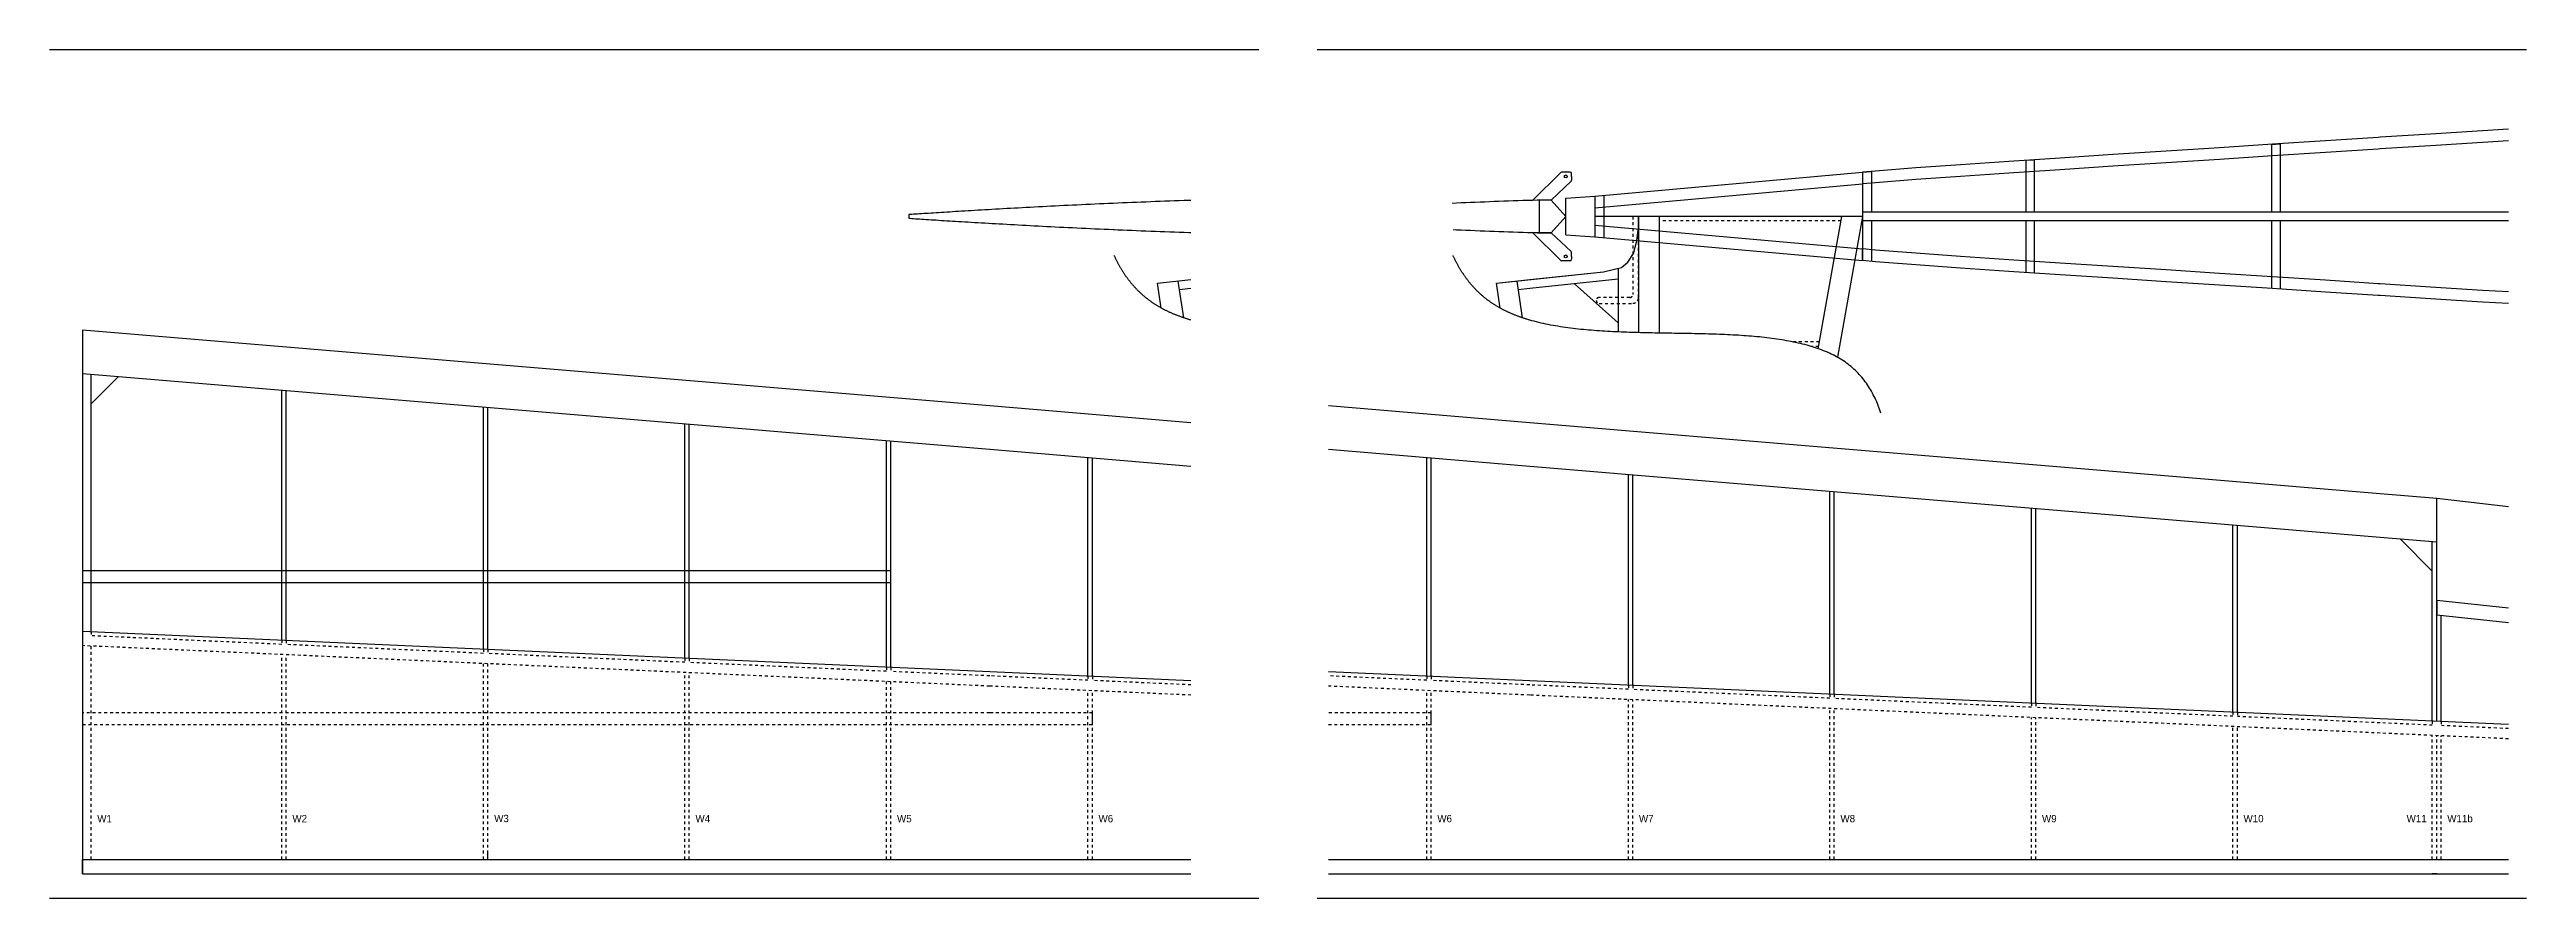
# Model space of a CAD drawing. Extents: x 177 to 1892, y 150 to 1101.
# Drawn here: x 177 to 1025, y 484 to 775 of the extents above; entities that cross this region are included whole.
import ezdxf

# ---------------------------------------------------------------- set-up
doc = ezdxf.new("R2010")
doc.units = 0
doc.linetypes.add('JIS_02_1_0', pattern=[2, 1, -1])
doc.layers.add('SÄLJ', color=7, linetype='CONTINUOUS')

# ---------------------------------------------------------------- blocks, each defined once
blk = doc.blocks.new('*U102')
at = {"layer": 'SÄLJ', "color": 253}
blk.add_text('W1', height=2.5, dxfattribs=at).set_placement((193.52, 510.13))
blk = doc.blocks.new('*U103')
at = {"layer": 'SÄLJ', "color": 253}
blk.add_text('W2', height=2.5, dxfattribs=at).set_placement((260.29, 510.13))
blk = doc.blocks.new('*U104')
at = {"layer": 'SÄLJ', "color": 253}
blk.add_text('W3', height=2.5, dxfattribs=at).set_placement((329.34, 510.19))
blk = doc.blocks.new('*U105')
at = {"layer": 'SÄLJ', "color": 253}
blk.add_text('W4', height=2.5, dxfattribs=at).set_placement((398.22, 510.14))
blk = doc.blocks.new('*U106')
at = {"layer": 'SÄLJ', "color": 253}
blk.add_text('W5', height=2.5, dxfattribs=at).set_placement((467.19, 510.14))
blk = doc.blocks.new('*U107')
at = {"layer": 'SÄLJ', "color": 253}
blk.add_text('W6', height=2.5, dxfattribs=at).set_placement((536.14, 510.15))
blk = doc.blocks.new('*U108')
at = {"layer": 'SÄLJ', "color": 253}
blk.add_text('W6', height=2.5, dxfattribs=at).set_placement((652.08, 510.15))
blk = doc.blocks.new('*U109')
at = {"layer": 'SÄLJ', "color": 253}
blk.add_text('W7', height=2.5, dxfattribs=at).set_placement((721.07, 510.13))
blk = doc.blocks.new('*U110')
at = {"layer": 'SÄLJ', "color": 253}
blk.add_text('W8', height=2.5, dxfattribs=at).set_placement((790.03, 510.15))
blk = doc.blocks.new('*U111')
at = {"layer": 'SÄLJ', "color": 253}
blk.add_text('W9', height=2.5, dxfattribs=at).set_placement((859, 510.15))
blk = doc.blocks.new('*U112')
at = {"layer": 'SÄLJ', "color": 253}
blk.add_text('W10', height=2.5, dxfattribs=at).set_placement((927.96, 510.14))
blk = doc.blocks.new('*U113')
at = {"layer": 'SÄLJ', "color": 253}
blk.add_text('W11', height=2.5, dxfattribs=at).set_placement((983.77, 510.16))
blk = doc.blocks.new('*U114')
at = {"layer": 'SÄLJ', "color": 253}
blk.add_text('W11b', height=2.5, dxfattribs=at).set_placement((997.68, 510.17))

msp = doc.modelspace()

# ---------------------------------------------------------------- linework, layer by layer
at = {"layer": 'SÄLJ'}
for p, q in [((937.59, 742.27), (940.59, 742.46)), ((937.59, 742.27), (937.59, 719.09)), ((940.59, 719.09), (940.59, 742.46)), ((694.38, 732.63), (684.61, 723.1)), ((697.87, 729.63), (691.03, 723.17)), ((697.53, 732.78), (694.73, 732.78)), ((698.03, 731.28), (698.03, 732.28)), ((698.03, 731.28), (698.03, 729.99)), ((706.03, 724.58), (797.63, 732.7)), ((797.63, 732.7), (800.63, 732.97)), ((797.63, 732.7), (797.63, 702.48)), ((797.63, 732.7), (797.63, 728.7)), ((800.63, 732.97), (800.63, 719.09)), ((853.44, 736.81), (856.44, 737.01)), ((853.44, 736.81), (853.44, 719.09)), ((856.44, 719.09), (856.44, 737.01)), ((691.03, 723.17), (684.61, 723.1)), ((691.03, 723.17), (687.03, 723.17)), ((696.03, 717.59), (691.03, 723.17)), ((696.03, 723.84), (706.03, 724.58)), ((696.03, 711.34), (696.03, 723.84)), ((706.03, 720.58), (797.63, 728.7)), ((706.03, 724.58), (706.03, 710.59)), ((709.03, 724.85), (709.03, 710.33)), ((691.03, 712), (684.61, 712.08)), ((694.38, 702.54), (684.61, 712.08)), ((687.03, 712), (691.03, 712)), ((691.03, 712), (696.03, 717.59)), ((697.87, 705.55), (691.03, 712)), ((797.63, 717.59), (706.03, 717.59)), ((706.03, 714.59), (797.63, 706.48)), ((720.94, 717.59), (720.94, 677.79)), ((720.94, 717.59), (720.94, 677.79)), ((727.94, 717.59), (727.94, 677.65)), ((782.42, 672.3), (790.52, 717.59)), ((800.63, 716.09), (800.63, 702.21)), ((853.44, 716.09), (853.44, 698.36)), ((856.44, 698.17), (856.44, 716.09)), ((937.59, 716.09), (937.59, 692.91)), ((940.59, 692.71), (940.59, 716.09)), ((696.03, 711.34), (706.03, 710.59)), ((698.03, 703.9), (698.03, 705.18)), ((698.03, 703.9), (698.03, 702.9)), ((706.03, 710.59), (797.63, 702.48)), ((797.63, 702.48), (797.63, 706.48)), ((563.32, 695.48), (565.18, 682.92)), ((679.26, 695.48), (681.11, 682.92)), ((713.94, 696.11), (683.71, 692.93)), ((697.53, 702.4), (694.73, 702.4)), ((713.94, 699.81), (713.94, 678.04)), ((567.77, 692.93), (563.76, 692.51)), ((683.71, 692.93), (679.7, 692.51)), ((713.94, 681.11), (699.02, 694.54)), ((188.46, 678.67), (188.46, 492.45)), ((498.9, 652.73), (188.46, 678.67)), ((188.46, 678.67), (188.46, 663.67)), ((498.9, 637.73), (188.46, 663.67)), ((191.46, 575.49), (191.46, 663.42)), ((191.46, 653.42), (200.68, 662.65)), ((256.67, 572.57), (256.67, 657.97)), ((258.17, 572.51), (258.17, 657.85)), ((567.77, 646.97), (498.9, 652.73)), ((683.71, 646.97), (614.84, 652.73)), ((325.64, 569.49), (325.64, 652.21)), ((327.14, 569.43), (327.14, 652.08)), ((394.61, 566.41), (394.61, 646.44)), ((396.11, 566.35), (396.11, 646.32)), ((974.7, 622.65), (683.71, 646.97)), ((463.57, 563.33), (463.57, 640.68)), ((465.07, 563.27), (465.07, 640.55)), ((567.77, 631.97), (498.9, 637.73)), ((683.71, 631.97), (614.84, 637.73)), ((532.54, 560.25), (532.54, 634.91)), ((534.04, 560.19), (534.04, 634.79)), ((648.48, 560.25), (648.48, 634.91)), ((649.98, 560.19), (649.98, 634.79)), ((974.7, 607.65), (683.71, 631.97)), ((717.45, 557.17), (717.45, 629.15)), ((718.95, 557.11), (718.95, 629.03)), ((786.41, 554.09), (786.41, 623.39)), ((787.91, 554.03), (787.91, 623.26)), ((994.06, 621.03), (974.7, 622.65)), ((1018.64, 618.12), (994.06, 621.03)), ((994.06, 544.82), (994.06, 621.03)), ((855.38, 551.01), (855.38, 617.62)), ((856.88, 550.94), (856.88, 617.5)), ((924.35, 547.93), (924.35, 611.86)), ((925.85, 547.86), (925.85, 611.73)), ((994.06, 606.03), (974.7, 607.65)), ((981.65, 607.07), (992.56, 596.16)), ((992.56, 544.88), (992.56, 606.16)), ((465.07, 596.23), (188.46, 596.23)), ((465.07, 592.23), (465.07, 596.23)), ((188.46, 592.23), (465.07, 592.23)), ((1018.64, 583.45), (994.06, 586.03)), ((994.06, 586.03), (994.06, 581.03)), ((1018.64, 578.45), (994.06, 581.03)), ((995.56, 544.75), (995.56, 580.87)), ((188.46, 575.62), (498.9, 561.76)), ((498.9, 561.76), (567.77, 558.68)), ((614.84, 561.76), (683.71, 558.68)), ((683.71, 558.68), (974.7, 545.68)), ((534.04, 543.65), (534.04, 547.65)), ((649.98, 543.65), (649.98, 547.65)), ((974.7, 545.68), (1018.64, 543.72)), ((327.14, 497.45), (327.14, 500.45)), ((188.46, 492.45), (188.46, 497.45)), ((188.46, 497.45), (498.9, 497.45)), ((498.9, 497.45), (567.77, 497.45)), ((614.84, 497.45), (683.71, 497.45)), ((683.71, 497.45), (974.7, 497.45)), ((974.7, 497.45), (1018.64, 497.45)), ((994.06, 492.45), (992.56, 492.45)), ((994.06, 492.45), (995.56, 492.45))]:
    msp.add_line(p, q, dxfattribs=at)
at = {"layer": 'SÄLJ', "linetype": 'JIS_02_1_0'}
for p, q in [((790.25, 716.09), (727.94, 716.09)), ((782.83, 674.6), (773.98, 674.6)), ((782.56, 673.1), (779.98, 673.1)), ((498.9, 556.76), (188.46, 570.62)), ((191.46, 575.49), (191.46, 573.99)), ((256.67, 571.07), (191.46, 573.99)), ((191.46, 497.45), (191.46, 570.49)), ((256.67, 572.57), (256.67, 571.07)), ((258.17, 572.51), (258.17, 571.01)), ((325.64, 567.99), (258.17, 571.01)), ((325.64, 569.49), (325.64, 567.99)), ((327.14, 569.43), (327.14, 567.93)), ((394.61, 564.91), (327.14, 567.93)), ((256.67, 497.45), (256.67, 567.57)), ((258.17, 497.45), (258.17, 567.51)), ((325.64, 497.45), (325.64, 564.49)), ((327.14, 497.45), (327.14, 564.43)), ((394.61, 566.41), (394.61, 564.91)), ((394.61, 497.45), (394.61, 561.41)), ((396.11, 566.35), (396.11, 564.85)), ((463.57, 561.83), (396.11, 564.85)), ((396.11, 497.45), (396.11, 561.35)), ((463.57, 563.33), (463.57, 561.83)), ((465.07, 563.27), (465.07, 561.77)), ((498.9, 560.26), (465.07, 561.77)), ((532.54, 558.75), (498.9, 560.26)), ((532.54, 560.25), (532.54, 558.75)), ((534.04, 560.19), (534.04, 558.69)), ((648.48, 558.75), (614.84, 560.26)), ((648.48, 560.25), (648.48, 558.75)), ((649.98, 560.19), (649.98, 558.69)), ((463.57, 497.45), (463.57, 558.33)), ((465.07, 497.45), (465.07, 558.27)), ((567.77, 553.68), (498.9, 556.76)), ((532.54, 497.45), (532.54, 555.25)), ((567.77, 557.18), (534.04, 558.69)), ((534.04, 497.45), (534.04, 555.19)), ((683.71, 553.68), (614.84, 556.76)), ((648.48, 497.45), (648.48, 555.25)), ((683.71, 557.18), (649.98, 558.69)), ((649.98, 497.45), (649.98, 555.19)), ((717.45, 555.67), (683.71, 557.18)), ((974.7, 540.68), (683.71, 553.68)), ((717.45, 557.17), (717.45, 555.67)), ((717.45, 497.45), (717.45, 552.17)), ((718.95, 557.11), (718.95, 555.61)), ((786.41, 552.59), (718.95, 555.61)), ((718.95, 497.45), (718.95, 552.11)), ((786.41, 554.09), (786.41, 552.59)), ((787.91, 554.03), (787.91, 552.53)), ((855.38, 549.51), (787.91, 552.53)), ((855.38, 551.01), (855.38, 549.51)), ((856.88, 550.94), (856.88, 549.44)), ((498.9, 547.65), (188.46, 547.65)), ((188.46, 543.65), (498.9, 543.65)), ((534.04, 547.65), (498.9, 547.65)), ((498.9, 543.65), (534.04, 543.65)), ((649.98, 547.65), (614.84, 547.65)), ((614.84, 543.65), (649.98, 543.65)), ((786.41, 497.45), (786.41, 549.09)), ((787.91, 497.45), (787.91, 549.03)), ((855.38, 497.45), (855.38, 546.01)), ((924.35, 546.43), (856.88, 549.44)), ((856.88, 497.45), (856.88, 545.94)), ((924.35, 547.93), (924.35, 546.43)), ((924.35, 497.45), (924.35, 542.93)), ((925.85, 547.86), (925.85, 546.36)), ((974.7, 544.18), (925.85, 546.36)), ((925.85, 497.45), (925.85, 542.86)), ((992.56, 543.38), (974.7, 544.18)), ((992.56, 544.88), (992.56, 543.38)), ((995.56, 544.75), (995.56, 543.25)), ((1018.64, 542.22), (995.56, 543.25)), ((1018.64, 538.72), (974.7, 540.68)), ((992.56, 497.45), (992.56, 539.88)), ((994.06, 497.45), (994.06, 539.82)), ((995.56, 497.45), (995.56, 539.75))]:
    msp.add_line(p, q, dxfattribs=at)
at = {"layer": 'SÄLJ', "color": 3}
msp.add_line((706.48, 688.83), (706.48, 688.83), dxfattribs=at)
for points in [[(177.18, 774.75), (590.98, 774.75)], [(610.98, 774.75), (1024.78, 774.75)], [(590.98, 484.05), (177.18, 484.05)], [(1024.78, 484.05), (610.98, 484.05)]]:
    msp.add_lwpolyline(points, dxfattribs=at)
at = {"layer": 'SÄLJ'}
for points in [[(1018.64, 747.45), (1009.76, 746.91), (991.92, 745.78), (974.7, 744.68)], [(974.7, 744.68), (974.01, 744.63), (956, 743.47), (937.91, 742.29), (919.74, 741.1), (901.48, 739.92), (883.2, 738.75), (865.16, 737.58), (847.69, 736.43), (831.13, 735.3), (815.79, 734.18), (802, 733.09), (797.63, 732.7)], [(974.7, 740.68), (974.01, 740.63), (956, 739.47), (937.91, 738.29), (919.74, 737.1), (901.48, 735.92), (883.2, 734.75), (865.16, 733.58), (847.69, 732.43), (831.13, 731.3), (815.79, 730.18), (802, 729.09), (797.63, 728.7)], [(1018.64, 743.45), (1009.76, 742.91), (991.92, 741.78), (974.7, 740.68)], [(673.55, 686.21), (672.29, 694.74), (708.97, 698.61), (715.15, 700.1), (717.31, 701.89), (719.2, 704.91), (720.33, 709.24), (720.94, 713.89), (720.94, 717.59)], [(683.71, 695.95), (708.97, 698.61), (715.15, 700.1), (717.31, 701.89), (719.2, 704.91), (720.33, 709.24), (720.94, 713.89), (720.94, 717.59)], [(797.63, 717.59), (789.01, 669.37)], [(797.63, 717.59), (789.01, 669.37)], [(974.7, 719.09), (797.63, 719.09)], [(974.7, 716.09), (797.63, 716.09)], [(1018.64, 719.09), (974.7, 719.09)], [(1018.64, 716.09), (974.7, 716.09)], [(974.7, 694.5), (974.01, 694.54), (956, 695.71), (937.91, 696.89), (919.74, 698.07), (901.48, 699.25), (883.2, 700.43), (865.16, 701.59), (847.69, 702.74), (831.13, 703.88), (815.79, 704.99), (802, 706.08), (797.63, 706.48)], [(557.61, 686.21), (556.35, 694.74), (567.77, 695.95)], [(557.61, 686.21), (556.35, 694.74), (567.77, 695.95)], [(673.55, 686.21), (672.29, 694.74), (683.71, 695.95)], [(974.7, 690.5), (974.01, 690.54), (956, 691.71), (937.91, 692.89), (919.74, 694.07), (901.48, 695.25), (883.2, 696.43), (865.16, 697.59), (847.69, 698.74), (831.13, 699.88), (815.79, 700.99), (802, 702.08), (797.63, 702.48)], [(1018.64, 691.72), (1009.76, 692.27), (991.92, 693.39), (974.7, 694.5)], [(1018.64, 687.72), (1009.76, 688.27), (991.92, 689.39), (974.7, 690.5)], [(188.46, 492.45), (498.9, 492.45)], [(498.9, 492.45), (567.77, 492.45)], [(614.84, 492.45), (683.71, 492.45)], [(683.71, 492.45), (974.7, 492.45)], [(974.7, 492.45), (1018.64, 492.45)]]:
    msp.add_lwpolyline(points, dxfattribs=at)
at = {"layer": 'SÄLJ', "linetype": 'CONTINUOUS'}
for points in [[(541.17, 722.06), (539.59, 721.99), (538.02, 721.92), (536.46, 721.85), (534.91, 721.78), (533.36, 721.71), (531.82, 721.64), (530.29, 721.57), (528.77, 721.5), (527.26, 721.42), (525.76, 721.35), (524.27, 721.28), (522.8, 721.2), (521.33, 721.13), (519.87, 721.06), (518.43, 720.98), (517, 720.91), (515.58, 720.84), (514.17, 720.76), (512.78, 720.69), (511.4, 720.62), (510.04, 720.54), (508.69, 720.47), (507.35, 720.4), (506.03, 720.32), (504.73, 720.25), (503.44, 720.18), (502.17, 720.11), (500.91, 720.04), (499.67, 719.97), (498.45, 719.9), (497.24, 719.83), (496.06, 719.76), (494.88, 719.69), (493.73, 719.62), (492.6, 719.55), (491.48, 719.49), (490.39, 719.42), (489.31, 719.35), (488.26, 719.29), (487.22, 719.23), (486.2, 719.16), (485.21, 719.1), (484.23, 719.04), (483.27, 718.98), (482.34, 718.92), (481.43, 718.86), (480.54, 718.81), (479.67, 718.75), (478.82, 718.7), (478, 718.64), (477.19, 718.59), (476.41, 718.54), (475.65, 718.49), (474.92, 718.44), (474.21, 718.4), (473.52, 718.35), (472.86, 718.31), (472.22, 718.26), (471.6, 718.22), (471.25, 718.2), (471.25, 716.98), (471.6, 716.95), (472.22, 716.91), (472.86, 716.87), (473.52, 716.82), (474.21, 716.78), (474.92, 716.73), (475.65, 716.68), (476.41, 716.63), (477.19, 716.58), (478, 716.53), (478.82, 716.48), (479.67, 716.42), (480.54, 716.37), (481.43, 716.31), (482.34, 716.25), (483.27, 716.19), (484.23, 716.13), (485.21, 716.07), (486.2, 716.01), (487.22, 715.95), (488.26, 715.88), (489.31, 715.82), (490.39, 715.76), (491.48, 715.69), (492.6, 715.62), (493.73, 715.55), (494.88, 715.49), (496.06, 715.42), (497.24, 715.35), (498.45, 715.28), (499.67, 715.21), (500.91, 715.14), (502.17, 715.07), (503.44, 715), (504.73, 714.92), (506.03, 714.85), (507.35, 714.78), (508.69, 714.71), (510.04, 714.63), (511.4, 714.56), (512.78, 714.48), (514.17, 714.41), (515.58, 714.34), (517, 714.26), (518.43, 714.19), (519.87, 714.12), (521.33, 714.04), (522.8, 713.97), (524.27, 713.9), (525.76, 713.82), (527.26, 713.75), (528.77, 713.68), (530.29, 713.61), (531.82, 713.53), (533.36, 713.46), (534.91, 713.39), (536.46, 713.32), (538.02, 713.25), (539.59, 713.18), (541.17, 713.11), (541.52, 713.1)], [(567.77, 723.07), (567.03, 723.05), (565.4, 722.99), (563.76, 722.94), (562.13, 722.88), (560.5, 722.83), (558.87, 722.77), (557.24, 722.71), (555.61, 722.65), (553.99, 722.59), (552.37, 722.52), (550.76, 722.46), (549.15, 722.4), (547.54, 722.33), (545.94, 722.27), (544.34, 722.2), (542.75, 722.13), (541.17, 722.06)], [(683.71, 723.07), (682.97, 723.05), (681.34, 722.99), (679.7, 722.94), (678.07, 722.88), (676.44, 722.83), (674.81, 722.77), (673.18, 722.71), (671.55, 722.65), (669.93, 722.59), (668.31, 722.52), (666.7, 722.46), (665.08, 722.4), (663.48, 722.33), (661.88, 722.27), (660.28, 722.2), (658.69, 722.13), (657.11, 722.06)], [(687.03, 723.17), (686.24, 723.15), (684.61, 723.1), (683.71, 723.07)], [(683.71, 712.1), (684.61, 712.08), (686.24, 712.03), (687.03, 712), (687.03, 723.17)], [(541.52, 713.1), (542.75, 713.04), (544.34, 712.98), (545.94, 712.91), (547.54, 712.84), (549.15, 712.78), (550.76, 712.71), (552.37, 712.65), (553.99, 712.59), (555.61, 712.53), (557.24, 712.47), (558.87, 712.41), (560.5, 712.35), (562.13, 712.29), (563.76, 712.24), (565.4, 712.18), (567.03, 712.13), (567.77, 712.1)], [(657.46, 713.1), (658.69, 713.04), (660.28, 712.98), (661.88, 712.91), (663.48, 712.84), (665.08, 712.78), (666.7, 712.71), (668.31, 712.65), (669.93, 712.59), (671.55, 712.53), (673.18, 712.47), (674.81, 712.41), (676.44, 712.35), (678.07, 712.29), (679.7, 712.24), (681.34, 712.18), (682.97, 712.13), (683.71, 712.1)]]:
    msp.add_lwpolyline(points, dxfattribs=at)
at = {"layer": 'SÄLJ', "linetype": 'JIS_02_1_0'}
msp.add_lwpolyline([(718.94, 717.59), (718.94, 690.83, -0.414214), (717.94, 689.83), (707.48, 689.83, 0.414214), (706.48, 688.83, 0.414214), (707.48, 687.83), (718.94, 687.83, 0.414214), (720.94, 689.83), (720.94, 717.59)], format="xyb", dxfattribs=at)
at = {"layer": 'SÄLJ'}
for points in [[(567.77, 682.1, 0), (567.53, 682.17, 0), (567.3, 682.24, 0), (567.06, 682.32, 0), (566.82, 682.39, 0), (566.59, 682.46, 0), (566.35, 682.53, 0), (566.12, 682.61, 0), (565.89, 682.68, 0), (565.65, 682.76, 0), (565.42, 682.84, 0), (565.19, 682.91, 0), (564.96, 682.99, 0), (564.73, 683.07, 0), (564.5, 683.15, 0), (564.28, 683.23, 0), (564.05, 683.31, 0), (563.83, 683.4, 0), (563.6, 683.48, 0), (563.38, 683.56, 0), (563.15, 683.65, 0), (562.93, 683.74, 0), (562.71, 683.82, 0), (562.49, 683.91, 0), (562.27, 684, 0), (562.05, 684.09, 0), (561.84, 684.18, 0), (561.62, 684.27, 0), (561.4, 684.36, 0), (561.19, 684.45, 0), (560.98, 684.55, 0), (560.76, 684.64, 0), (560.55, 684.74, 0), (560.34, 684.83, 0), (560.13, 684.93, 0), (559.92, 685.03, 0), (559.72, 685.13, 0), (559.51, 685.23, 0), (559.3, 685.33, 0), (559.1, 685.43, 0), (558.89, 685.53, 0), (558.69, 685.63, 0), (558.49, 685.74, 0), (558.29, 685.85, 0), (558.09, 685.95, 0), (557.89, 686.06, 0), (557.69, 686.17, 0), (557.49, 686.28, 0), (557.3, 686.39, 0), (557.1, 686.5, 0), (556.91, 686.61, 0), (556.72, 686.72, 0), (556.52, 686.84, 0), (556.33, 686.95, 0), (556.14, 687.07, 0), (555.96, 687.18, 0), (555.77, 687.3, 0), (555.58, 687.42, 0), (555.4, 687.54, 0), (555.21, 687.66, 0), (555.03, 687.78, 0), (554.85, 687.91, 0), (554.66, 688.03, 0), (554.48, 688.15, 0), (554.3, 688.28, 0), (554.12, 688.41, 0), (553.95, 688.53, 0), (553.77, 688.66, 0), (553.6, 688.79, 0), (553.42, 688.92, 0), (553.25, 689.05, 0), (553.08, 689.19, 0), (552.9, 689.32, 0), (552.73, 689.45, 0), (552.56, 689.59, 0), (552.39, 689.72, 0), (552.23, 689.86, 0), (552.06, 690, 0), (551.89, 690.14, 0), (551.73, 690.27, 0), (551.57, 690.42, 0), (551.4, 690.56, 0), (551.24, 690.7, 0), (551.08, 690.84, 0), (550.92, 690.99, 0), (550.76, 691.13, 0), (550.61, 691.28, 0), (550.45, 691.42, 0), (550.29, 691.57, 0), (550.14, 691.72, 0), (549.98, 691.87, 0), (549.83, 692.02, 0), (549.68, 692.17, 0), (549.53, 692.32, 0), (549.38, 692.48, 0), (549.23, 692.63, 0), (549.08, 692.78, 0), (548.93, 692.94, 0), (548.78, 693.1, 0), (548.64, 693.25, 0), (548.49, 693.41, 0), (548.35, 693.57, 0), (548.21, 693.73, 0), (548.07, 693.89, 0), (547.92, 694.05, 0), (547.78, 694.21, 0), (547.64, 694.38, 0), (547.51, 694.54, 0), (547.37, 694.71, 0), (547.23, 694.87, 0), (547.1, 695.04, 0), (546.96, 695.21, 0), (546.83, 695.37, 0), (546.7, 695.54, 0), (546.56, 695.71, 0), (546.43, 695.88, 0), (546.3, 696.06, 0), (546.17, 696.23, 0), (546.04, 696.4, 0), (545.92, 696.58, 0), (545.79, 696.75, 0), (545.66, 696.93, 0), (545.54, 697.1, 0), (545.42, 697.28, 0), (545.29, 697.46, 0), (545.17, 697.64, 0), (545.05, 697.82, 0), (544.93, 698, 0), (544.81, 698.18, 0), (544.69, 698.36, 0), (544.57, 698.55, 0), (544.46, 698.73, 0), (544.34, 698.92, 0), (544.23, 699.1, 0), (544.11, 699.29, 0), (544, 699.48, 0), (543.88, 699.66, 0), (543.77, 699.85, 0), (543.66, 700.04, 0), (543.55, 700.23, 0), (543.44, 700.42, 0), (543.33, 700.62, 0), (543.23, 700.81, 0), (543.12, 701, 0), (543.01, 701.2, 0), (542.91, 701.39, 0), (542.8, 701.59, 0), (542.7, 701.78, 0), (542.6, 701.98, 0), (542.5, 702.18, 0), (542.39, 702.38, 0), (542.29, 702.58, 0), (542.19, 702.78, 0), (542.1, 702.98, 0), (542, 703.18, 0), (541.9, 703.38, 0), (541.8, 703.59, 0), (541.71, 703.79, 0), (541.62, 704, 0), (541.52, 704.2, 0)], [(683.71, 682.1, 0), (683.47, 682.17, 0), (683.24, 682.24, 0), (683, 682.32, 0), (682.76, 682.39, 0), (682.53, 682.46, 0), (682.29, 682.53, 0), (682.06, 682.61, 0), (681.82, 682.68, 0), (681.59, 682.76, 0), (681.36, 682.84, 0), (681.13, 682.91, 0), (680.9, 682.99, 0), (680.67, 683.07, 0), (680.44, 683.15, 0), (680.22, 683.23, 0), (679.99, 683.31, 0), (679.76, 683.4, 0), (679.54, 683.48, 0), (679.32, 683.56, 0), (679.09, 683.65, 0), (678.87, 683.74, 0), (678.65, 683.82, 0), (678.43, 683.91, 0), (678.21, 684, 0), (677.99, 684.09, 0), (677.77, 684.18, 0), (677.56, 684.27, 0), (677.34, 684.36, 0), (677.13, 684.45, 0), (676.91, 684.55, 0), (676.7, 684.64, 0), (676.49, 684.74, 0), (676.28, 684.83, 0), (676.07, 684.93, 0), (675.86, 685.03, 0), (675.65, 685.13, 0), (675.45, 685.23, 0), (675.24, 685.33, 0), (675.04, 685.43, 0), (674.83, 685.53, 0), (674.63, 685.63, 0), (674.43, 685.74, 0), (674.23, 685.85, 0), (674.03, 685.95, 0), (673.83, 686.06, 0), (673.63, 686.17, 0), (673.43, 686.28, 0), (673.24, 686.39, 0), (673.04, 686.5, 0), (672.85, 686.61, 0), (672.65, 686.72, 0), (672.46, 686.84, 0), (672.27, 686.95, 0), (672.08, 687.07, 0), (671.89, 687.18, 0), (671.71, 687.3, 0), (671.52, 687.42, 0), (671.33, 687.54, 0), (671.15, 687.66, 0), (670.97, 687.78, 0), (670.78, 687.91, 0), (670.6, 688.03, 0), (670.42, 688.15, 0), (670.24, 688.28, 0), (670.06, 688.41, 0), (669.88, 688.53, 0), (669.71, 688.66, 0), (669.53, 688.79, 0), (669.36, 688.92, 0), (669.18, 689.05, 0), (669.01, 689.19, 0), (668.84, 689.32, 0), (668.67, 689.45, 0), (668.5, 689.59, 0), (668.33, 689.72, 0), (668.16, 689.86, 0), (668, 690, 0), (667.83, 690.14, 0), (667.67, 690.27, 0), (667.5, 690.42, 0), (667.34, 690.56, 0), (667.18, 690.7, 0), (667.02, 690.84, 0), (666.86, 690.99, 0), (666.7, 691.13, 0), (666.54, 691.28, 0), (666.38, 691.42, 0), (666.23, 691.57, 0), (666.07, 691.72, 0), (665.92, 691.87, 0), (665.77, 692.02, 0), (665.62, 692.17, 0), (665.46, 692.32, 0), (665.31, 692.48, 0), (665.16, 692.63, 0), (665.01, 692.78, 0), (664.87, 692.94, 0), (664.72, 693.1, 0), (664.58, 693.25, 0), (664.43, 693.41, 0), (664.29, 693.57, 0), (664.14, 693.73, 0), (664, 693.89, 0), (663.86, 694.05, 0), (663.72, 694.21, 0), (663.58, 694.38, 0), (663.44, 694.54, 0), (663.31, 694.71, 0), (663.17, 694.87, 0), (663.03, 695.04, 0), (662.9, 695.21, 0), (662.77, 695.37, 0), (662.63, 695.54, 0), (662.5, 695.71, 0), (662.37, 695.88, 0), (662.24, 696.06, 0), (662.11, 696.23, 0), (661.98, 696.4, 0), (661.86, 696.58, 0), (661.73, 696.75, 0), (661.6, 696.93, 0), (661.48, 697.1, 0), (661.35, 697.28, 0), (661.23, 697.46, 0), (661.11, 697.64, 0), (660.99, 697.82, 0), (660.87, 698, 0), (660.75, 698.18, 0), (660.63, 698.36, 0), (660.51, 698.55, 0), (660.39, 698.73, 0), (660.28, 698.92, 0), (660.16, 699.1, 0), (660.05, 699.29, 0), (659.93, 699.48, 0), (659.82, 699.66, 0), (659.71, 699.85, 0), (659.6, 700.04, 0), (659.49, 700.23, 0), (659.38, 700.42, 0), (659.27, 700.62, 0), (659.16, 700.81, 0), (659.06, 701, 0), (658.95, 701.2, 0), (658.85, 701.39, 0), (658.74, 701.59, 0), (658.64, 701.78, 0), (658.53, 701.98, 0), (658.43, 702.18, 0), (658.33, 702.38, 0), (658.23, 702.58, 0), (658.13, 702.78, 0), (658.03, 702.98, 0), (657.94, 703.18, 0), (657.84, 703.38, 0), (657.74, 703.59, 0), (657.65, 703.79, 0), (657.55, 704, 0), (657.46, 704.2, 0)], [(803.87, 650.23, 0), (803.65, 650.9, 0), (803.42, 651.56, 0), (803.19, 652.21, 0), (802.94, 652.85, 0), (802.69, 653.49, 0), (802.43, 654.12, 0), (802.15, 654.74, 0), (801.87, 655.35, 0), (801.58, 655.95, 0), (801.28, 656.55, 0), (800.97, 657.13, 0), (800.65, 657.71, 0), (800.33, 658.28, 0), (799.99, 658.84, 0), (799.64, 659.4, 0), (799.28, 659.94, 0), (798.91, 660.47, 0), (798.53, 661, 0), (798.14, 661.52, 0), (797.75, 662.02, 0), (797.34, 662.52, 0), (796.92, 663.01, 0), (796.49, 663.49, 0), (796.04, 663.96, 0), (795.59, 664.42, 0), (795.13, 664.88, 0), (794.66, 665.32, 0), (794.17, 665.75, 0), (793.68, 666.17, 0), (793.17, 666.59, 0), (792.65, 666.99, 0), (792.12, 667.38, 0), (791.59, 667.76, 0), (791.03, 668.14, 0), (790.47, 668.5, 0), (789.9, 668.85, 0), (789.31, 669.2, 0), (788.72, 669.53, 0), (788.11, 669.85, 0), (787.49, 670.17, 0), (786.87, 670.48, 0), (786.23, 670.77, 0), (785.58, 671.06, 0), (784.92, 671.34, 0), (784.26, 671.61, 0), (783.58, 671.88, 0), (782.9, 672.13, 0), (782.2, 672.38, 0), (781.5, 672.62, 0), (780.78, 672.85, 0), (780.06, 673.07, 0), (779.33, 673.28, 0), (778.59, 673.49, 0), (777.85, 673.69, 0), (777.09, 673.89, 0), (776.33, 674.07, 0), (775.56, 674.25, 0), (774.78, 674.43, 0), (773.99, 674.59, 0), (773.2, 674.75, 0), (772.4, 674.91, 0), (771.59, 675.05, 0), (770.77, 675.2, 0), (769.95, 675.33, 0), (769.12, 675.46, 0), (768.29, 675.59, 0), (767.45, 675.71, 0), (766.6, 675.82, 0), (765.75, 675.93, 0), (764.89, 676.03, 0), (764.02, 676.13, 0), (763.15, 676.22, 0), (762.28, 676.31, 0), (761.39, 676.4, 0), (760.51, 676.48, 0), (759.62, 676.55, 0), (758.72, 676.63, 0), (757.82, 676.7, 0), (756.92, 676.76, 0), (756.01, 676.82, 0), (755.09, 676.88, 0), (754.18, 676.93, 0), (753.25, 676.98, 0), (752.33, 677.03, 0), (751.4, 677.08, 0), (750.47, 677.12, 0), (749.53, 677.16, 0), (748.6, 677.19, 0), (747.65, 677.23, 0), (746.71, 677.26, 0), (745.76, 677.29, 0), (744.82, 677.32, 0), (743.87, 677.35, 0), (742.91, 677.37, 0), (741.96, 677.39, 0), (741, 677.41, 0), (740.04, 677.44, 0), (739.08, 677.46, 0), (738.12, 677.47, 0), (737.15, 677.49, 0), (736.19, 677.51, 0), (735.23, 677.52, 0), (734.26, 677.54, 0), (733.29, 677.56, 0), (732.33, 677.57, 0), (731.36, 677.59, 0), (730.39, 677.6, 0), (729.42, 677.62, 0), (728.46, 677.64, 0), (727.49, 677.65, 0), (726.52, 677.67, 0), (725.56, 677.69, 0), (724.59, 677.71, 0), (723.63, 677.73, 0), (722.67, 677.75, 0), (721.7, 677.77, 0), (720.74, 677.8, 0), (719.78, 677.83, 0), (718.83, 677.86, 0), (717.87, 677.89, 0), (716.92, 677.92, 0), (715.97, 677.95, 0), (715.02, 677.99, 0), (714.07, 678.03, 0), (713.13, 678.07, 0), (712.19, 678.12, 0), (711.25, 678.17, 0), (710.32, 678.22, 0), (709.38, 678.27, 0), (708.46, 678.33, 0), (707.53, 678.39, 0), (706.61, 678.46, 0), (705.7, 678.52, 0), (704.78, 678.6, 0), (703.87, 678.67, 0), (702.97, 678.75, 0), (702.07, 678.84, 0), (701.17, 678.93, 0), (700.28, 679.02, 0), (699.4, 679.12, 0), (698.52, 679.23, 0), (697.64, 679.34, 0), (696.77, 679.45, 0), (695.91, 679.57, 0), (695.05, 679.7, 0), (694.2, 679.83, 0), (693.35, 679.96, 0), (692.51, 680.11, 0), (691.67, 680.25, 0), (690.85, 680.41, 0), (690.02, 680.57, 0), (689.21, 680.74, 0), (688.4, 680.91, 0), (687.6, 681.09, 0), (686.81, 681.28, 0), (686.02, 681.48, 0), (685.25, 681.68, 0), (684.47, 681.89, 0), (683.71, 682.1, 0)]]:
    msp.add_polyline3d(points, dxfattribs=at)
for centre in [(696.03, 731.28), (696.03, 703.9)]:
    msp.add_circle(centre, 0.5, dxfattribs=at)
for centre, start, end in [((694.73, 732.28), 90, 134.29456), ((697.53, 732.28), 0, 90), ((697.53, 729.99), 313.33765, 0), ((697.53, 705.18), 0, 46.66235), ((694.73, 702.9), 225.70544, 270), ((697.53, 702.9), 270, 0)]:
    msp.add_arc(centre, 0.5, start, end, dxfattribs=at)

# ---------------------------------------------------------------- block references
at = {"layer": 'SÄLJ', "color": 3}
for name in ['*U102', '*U103', '*U104', '*U105', '*U106', '*U107', '*U108', '*U109', '*U110', '*U111', '*U112', '*U113', '*U114']:
    msp.add_blockref(name, (0, 0), dxfattribs=at)

doc.saveas('drawing.dxf')
